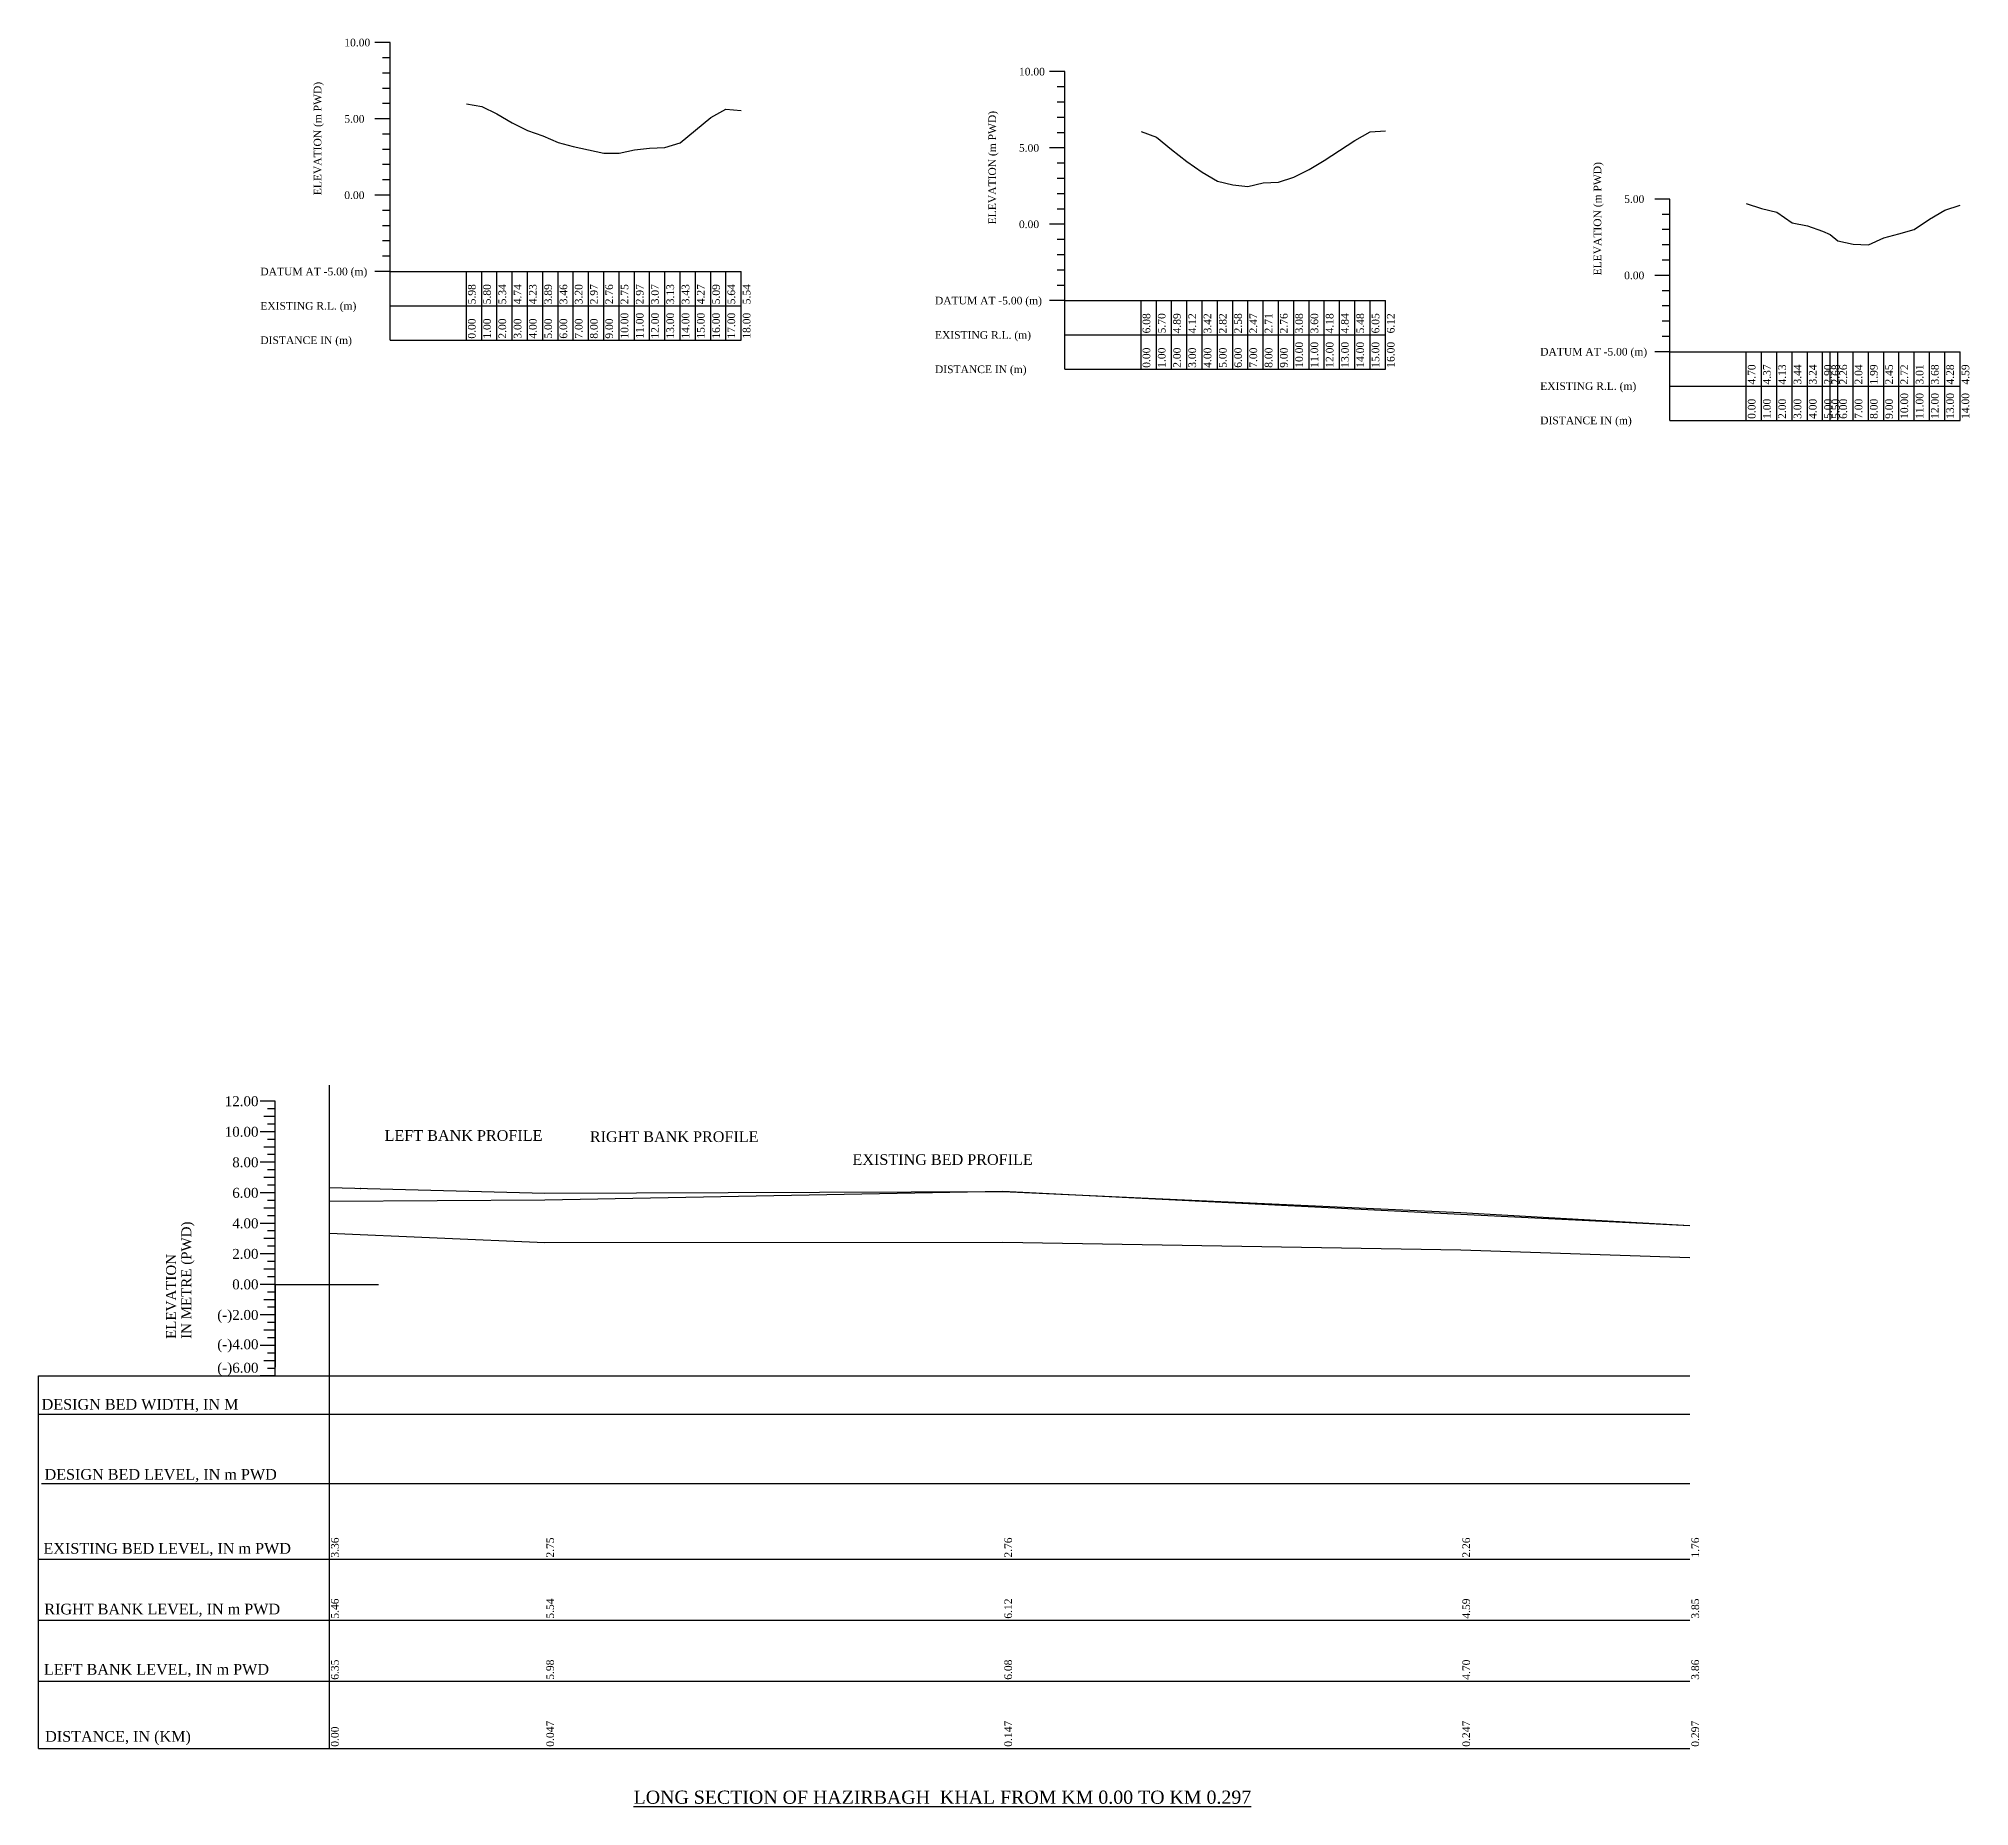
# Model space of a CAD drawing. Header units: metres. Extents: x -148477 to 168932, y -55673 to -2736.
# Drawn here: x -17867.8 to -17741.3, y -15481.6 to -15365.8 of the extents above; entities that cross this region are included whole.
import ezdxf
from ezdxf.enums import TextEntityAlignment as Align

# ---------------------------------------------------------------- set-up
doc = ezdxf.new("R2010")
doc.units = ezdxf.units.M
doc.styles.add('liza', font='times.ttf', dxfattribs={"height": 2})
doc.styles.get("Standard").update_dxf_attribs({"font": 'times.ttf'})

msp = doc.modelspace()

# ---------------------------------------------------------------- texts
at = {"color": 0, "lineweight": 30}
for s, p in [('12.00', (-17853.3814, -15435.7075)), ('10.00', (-17853.3814, -15437.7075)), ('8.00', (-17853.3814, -15439.7075)), ('6.00', (-17853.3814, -15441.7075)), ('4.00', (-17853.3814, -15443.7075)), ('2.00', (-17853.3814, -15445.7075)), ('0.00', (-17853.3814, -15447.7075)), ('(-)2.00', (-17853.3814, -15449.7075)), ('(-)4.00', (-17853.3814, -15451.6325)), ('(-)6.00', (-17853.3814, -15453.1669))]:
    msp.add_text(s, height=0.65, dxfattribs=at).set_placement(p, align=Align.RIGHT)
for s, p in [('IN METRE (PWD)', (-17857.7814, -15450.9525)), ('ELEVATION', (-17858.7814, -15450.9525))]:
    msp.add_text(s, height=0.65, rotation=90, dxfattribs=at).set_placement(p)
at = {"color": 6, "linetype": 'Continuous', "lineweight": -3, "ltscale": 0.5, "char_height": 0.5, "attachment_point": 1, "style": 'liza'}
for s, insert, width in [('10.00', (-17847.7614, -15365.7754), 2), ('10.00', (-17803.5744, -15367.6813), 2), ('5.00', (-17847.7614, -15370.7754), 2), ('5.00', (-17803.5744, -15372.6813), 2), ('0.00', (-17847.7614, -15375.7754), 2), ('5.00', (-17763.9359, -15376.0316), 2), ('0.00', (-17803.5744, -15377.6813), 2), ('DATUM AT -5.00 (m)', (-17853.2614, -15380.7754), 7.5), ('0.00', (-17763.9359, -15381.0316), 2), ('EXISTING R.L. (m)', (-17853.2614, -15383.0254), 7.5), ('DATUM AT -5.00 (m)', (-17809.0744, -15382.6813), 7.5), ('DISTANCE IN (m)', (-17853.2614, -15385.2754), 7.5), ('EXISTING R.L. (m)', (-17809.0744, -15384.9313), 7.5), ('DISTANCE IN (m)', (-17809.0744, -15387.1813), 7.5), ('DATUM AT -5.00 (m)', (-17769.4359, -15386.0316), 7.5), ('EXISTING R.L. (m)', (-17769.4359, -15388.2816), 7.5), ('DISTANCE IN (m)', (-17769.4359, -15390.5316), 7.5)]:
    msp.add_mtext(s, dxfattribs=dict(at, insert=insert, width=width))
at = {"color": 6, "linetype": 'Continuous', "lineweight": -3, "ltscale": 0.5, "char_height": 0.5, "attachment_point": 1, "rotation": 90, "style": 'liza'}
for s, insert, width in [('ELEVATION (m PWD)', (-17849.7614, -15376.0254), 10), ('ELEVATION (m PWD)', (-17805.5744, -15377.9313), 10), ('ELEVATION (m PWD)', (-17765.9359, -15381.2816), 10), ('5.98', (-17839.6614, -15383.1754), 2.15), ('5.80', (-17838.6614, -15383.1754), 2.15), ('5.34', (-17837.6614, -15383.1754), 2.15), ('4.74', (-17836.6614, -15383.1754), 2.15), ('4.23', (-17835.6614, -15383.1754), 2.15), ('3.89', (-17834.6614, -15383.1754), 2.15), ('3.46', (-17833.6614, -15383.1754), 2.15), ('3.20', (-17832.6614, -15383.1754), 2.15), ('2.97', (-17831.6614, -15383.1754), 2.15), ('2.76', (-17830.6614, -15383.1754), 2.15), ('2.75', (-17829.6614, -15383.1754), 2.15), ('2.97', (-17828.6614, -15383.1754), 2.15), ('3.07', (-17827.6614, -15383.1754), 2.15), ('3.13', (-17826.6614, -15383.1754), 2.15), ('3.43', (-17825.6614, -15383.1754), 2.15), ('4.27', (-17824.6614, -15383.1754), 2.15), ('5.09', (-17823.6614, -15383.1754), 2.15), ('5.64', (-17822.6614, -15383.1754), 2.15), ('5.54', (-17821.6614, -15383.1754), 2.15), ('0.00', (-17839.6614, -15385.4254), 2.15), ('1.00', (-17838.6614, -15385.4254), 2.15), ('2.00', (-17837.6614, -15385.4254), 2.15), ('3.00', (-17836.6614, -15385.4254), 2.15), ('4.00', (-17835.6614, -15385.4254), 2.15), ('5.00', (-17834.6614, -15385.4254), 2.15), ('6.00', (-17833.6614, -15385.4254), 2.15), ('7.00', (-17832.6614, -15385.4254), 2.15), ('8.00', (-17831.6614, -15385.4254), 2.15), ('9.00', (-17830.6614, -15385.4254), 2.15), ('10.00', (-17829.6614, -15385.4254), 2.15), ('11.00', (-17828.6614, -15385.4254), 2.15), ('12.00', (-17827.6614, -15385.4254), 2.15), ('13.00', (-17826.6614, -15385.4254), 2.15), ('14.00', (-17825.6614, -15385.4254), 2.15), ('15.00', (-17824.6614, -15385.4254), 2.15), ('16.00', (-17823.6614, -15385.4254), 2.15), ('17.00', (-17822.6614, -15385.4254), 2.15), ('18.00', (-17821.6614, -15385.4254), 2.15), ('6.08', (-17795.4744, -15385.0813), 2.15), ('5.70', (-17794.4744, -15385.0813), 2.15), ('4.89', (-17793.4744, -15385.0813), 2.15), ('4.12', (-17792.4744, -15385.0813), 2.15), ('3.42', (-17791.4744, -15385.0813), 2.15), ('2.82', (-17790.4744, -15385.0813), 2.15), ('2.58', (-17789.4744, -15385.0813), 2.15), ('2.47', (-17788.4744, -15385.0813), 2.15), ('2.71', (-17787.4744, -15385.0813), 2.15), ('2.76', (-17786.4744, -15385.0813), 2.15), ('3.08', (-17785.4744, -15385.0813), 2.15), ('3.60', (-17784.4744, -15385.0813), 2.15), ('4.18', (-17783.4744, -15385.0813), 2.15), ('4.84', (-17782.4744, -15385.0813), 2.15), ('5.48', (-17781.4744, -15385.0813), 2.15), ('6.05', (-17780.4744, -15385.0813), 2.15), ('6.12', (-17779.4744, -15385.0813), 2.15), ('10.00', (-17785.4744, -15387.3313), 2.15), ('11.00', (-17784.4744, -15387.3313), 2.15), ('12.00', (-17783.4744, -15387.3313), 2.15), ('13.00', (-17782.4744, -15387.3313), 2.15), ('14.00', (-17781.4744, -15387.3313), 2.15), ('15.00', (-17780.4744, -15387.3313), 2.15), ('16.00', (-17779.4744, -15387.3313), 2.15), ('0.00', (-17795.4744, -15387.3313), 2.15), ('1.00', (-17794.4744, -15387.3313), 2.15), ('2.00', (-17793.4744, -15387.3313), 2.15), ('3.00', (-17792.4744, -15387.3313), 2.15), ('4.00', (-17791.4744, -15387.3313), 2.15), ('5.00', (-17790.4744, -15387.3313), 2.15), ('6.00', (-17789.4744, -15387.3313), 2.15), ('7.00', (-17788.4744, -15387.3313), 2.15), ('8.00', (-17787.4744, -15387.3313), 2.15), ('9.00', (-17786.4744, -15387.3313), 2.15), ('4.70', (-17755.8359, -15388.4316), 2.15), ('4.37', (-17754.8359, -15388.4316), 2.15), ('4.13', (-17753.8359, -15388.4316), 2.15), ('3.44', (-17752.8359, -15388.4316), 2.15), ('3.24', (-17751.8359, -15388.4316), 2.15), ('2.90', (-17750.8359, -15388.4316), 2.15), ('2.68', (-17750.3359, -15388.4316), 2.15), ('2.26', (-17749.8359, -15388.4316), 2.15), ('2.04', (-17748.8359, -15388.4316), 2.15), ('1.99', (-17747.8359, -15388.4316), 2.15), ('2.45', (-17746.8359, -15388.4316), 2.15), ('2.72', (-17745.8359, -15388.4316), 2.15), ('3.01', (-17744.8359, -15388.4316), 2.15), ('3.68', (-17743.8359, -15388.4316), 2.15), ('4.28', (-17742.8359, -15388.4316), 2.15), ('4.59', (-17741.8359, -15388.4316), 2.15), ('0.00', (-17755.8359, -15390.6816), 2.15), ('1.00', (-17754.8359, -15390.6816), 2.15), ('2.00', (-17753.8359, -15390.6816), 2.15), ('3.00', (-17752.8359, -15390.6816), 2.15), ('4.00', (-17751.8359, -15390.6816), 2.15), ('5.00', (-17750.8359, -15390.6816), 2.15), ('5.50', (-17750.3359, -15390.6816), 2.15), ('6.00', (-17749.8359, -15390.6816), 2.15), ('7.00', (-17748.8359, -15390.6816), 2.15), ('8.00', (-17747.8359, -15390.6816), 2.15), ('9.00', (-17746.8359, -15390.6816), 2.15), ('10.00', (-17745.8359, -15390.6816), 2.15), ('11.00', (-17744.8359, -15390.6816), 2.15), ('12.00', (-17743.8359, -15390.6816), 2.15), ('13.00', (-17742.8359, -15390.6816), 2.15), ('14.00', (-17741.8359, -15390.6816), 2.15), ('3.36', (-17848.63, -15465.2825), 2.15), ('2.75', (-17834.53, -15465.2825), 2.15), ('2.76', (-17804.53, -15465.2825), 2.15), ('2.26', (-17774.53, -15465.2825), 2.15), ('1.76', (-17759.53, -15465.2825), 2.15), ('5.46', (-17848.63, -15469.2825), 2.15), ('5.54', (-17834.53, -15469.2825), 2.15), ('6.12', (-17804.53, -15469.2825), 2.15), ('4.59', (-17774.53, -15469.2825), 2.15), ('3.85', (-17759.53, -15469.2825), 2.15), ('6.35', (-17848.63, -15473.2825), 2.15), ('5.98', (-17834.53, -15473.2825), 2.15), ('6.08', (-17804.53, -15473.2825), 2.15), ('4.70', (-17774.53, -15473.2825), 2.15), ('3.86', (-17759.53, -15473.2825), 2.15), ('0.00', (-17848.63, -15477.67), 2.15), ('0.047', (-17834.53, -15477.67), 2.15), ('0.147', (-17804.53, -15477.67), 2.15), ('0.247', (-17774.53, -15477.67), 2.15), ('0.297', (-17759.53, -15477.67), 2.15)]:
    msp.add_mtext(s, dxfattribs=dict(at, insert=insert, width=width))
at = {"color": 6, "lineweight": 30, "insert": (-17845.1208, -15437.2769), "char_height": 0.7, "attachment_point": 1}
msp.add_mtext('LEFT BANK PROFILE', dxfattribs=at)
at = {"color": 3, "lineweight": 30, "insert": (-17831.6747, -15437.3544), "char_height": 0.7, "attachment_point": 1}
msp.add_mtext('RIGHT BANK PROFILE', dxfattribs=at)
at = {"color": 4, "lineweight": 30, "insert": (-17814.4769, -15438.8527), "char_height": 0.7, "attachment_point": 1}
msp.add_mtext('EXISTING BED PROFILE', dxfattribs=at)
at = {"color": 0, "lineweight": 30, "char_height": 0.7, "attachment_point": 1}
for s, insert in [('DESIGN BED WIDTH, IN M', (-17867.5835, -15454.8884)), ('DESIGN BED LEVEL, IN m PWD', (-17867.3929, -15459.4768)), ('EXISTING BED LEVEL, IN m PWD', (-17867.4636, -15464.3254)), ('RIGHT BANK LEVEL, IN m PWD', (-17867.4087, -15468.3004)), ('LEFT BANK LEVEL, IN m PWD', (-17867.4315, -15472.2501)), ('DISTANCE, IN (KM)', (-17867.3532, -15476.6432))]:
    msp.add_mtext(s, dxfattribs=dict(at, insert=insert))
at = {"color": 0, "linetype": 'ByBlock', "lineweight": 30, "insert": (-17828.8123, -15480.5449), "char_height": 0.861585, "width": 43.932388, "attachment_point": 1}
msp.add_mtext('\\pi-861.6,l861.6,t3.705e+004;{\\LLONG SECTION OF HAZIRBAGH  KHAL FROM KM 0.00 TO KM 0.297}', dxfattribs=at)

# ---------------------------------------------------------------- linework, layer by layer
at = {"color": 6, "linetype": 'Continuous', "lineweight": -3, "ltscale": 0.5}
for p, q in [((-17844.7614, -15366.0254), (-17845.7614, -15366.0254)), ((-17844.7614, -15385.5254), (-17844.7614, -15366.0254)), ((-17844.7614, -15367.0254), (-17845.2614, -15367.0254)), ((-17844.7614, -15368.0254), (-17845.2614, -15368.0254)), ((-17800.5744, -15367.9313), (-17801.5744, -15367.9313)), ((-17800.5744, -15387.4313), (-17800.5744, -15367.9313)), ((-17844.7614, -15369.0254), (-17845.2614, -15369.0254)), ((-17800.5744, -15368.9313), (-17801.0744, -15368.9313)), ((-17844.7614, -15370.0254), (-17845.2614, -15370.0254)), ((-17800.5744, -15369.9313), (-17801.0744, -15369.9313)), ((-17844.7614, -15371.0254), (-17845.7614, -15371.0254)), ((-17800.5744, -15370.9313), (-17801.0744, -15370.9313)), ((-17800.5744, -15371.9313), (-17801.0744, -15371.9313)), ((-17844.7614, -15372.0254), (-17845.2614, -15372.0254)), ((-17844.7614, -15373.0254), (-17845.2614, -15373.0254)), ((-17800.5744, -15372.9313), (-17801.5744, -15372.9313)), ((-17844.7614, -15374.0254), (-17845.2614, -15374.0254)), ((-17800.5744, -15373.9313), (-17801.0744, -15373.9313)), ((-17844.7614, -15375.0254), (-17845.2614, -15375.0254)), ((-17800.5744, -15374.9313), (-17801.0744, -15374.9313)), ((-17844.7614, -15376.0254), (-17845.7614, -15376.0254)), ((-17844.7614, -15377.0254), (-17845.2614, -15377.0254)), ((-17800.5744, -15375.9313), (-17801.0744, -15375.9313)), ((-17800.5744, -15376.9313), (-17801.0744, -15376.9313)), ((-17760.9359, -15376.2816), (-17761.9359, -15376.2816)), ((-17760.9359, -15390.7816), (-17760.9359, -15376.2816)), ((-17844.7614, -15378.0254), (-17845.2614, -15378.0254)), ((-17800.5744, -15377.9313), (-17801.5744, -15377.9313)), ((-17760.9359, -15377.2816), (-17761.4359, -15377.2816)), ((-17760.9359, -15378.2816), (-17761.4359, -15378.2816)), ((-17844.7614, -15379.0254), (-17845.2614, -15379.0254)), ((-17800.5744, -15378.9313), (-17801.0744, -15378.9313)), ((-17760.9359, -15379.2816), (-17761.4359, -15379.2816)), ((-17844.7614, -15380.0254), (-17845.2614, -15380.0254)), ((-17800.5744, -15379.9313), (-17801.0744, -15379.9313)), ((-17760.9359, -15380.2816), (-17761.4359, -15380.2816)), ((-17844.7614, -15381.0254), (-17845.7614, -15381.0254)), ((-17844.7614, -15381.0254), (-17821.7614, -15381.0254)), ((-17839.7614, -15385.5254), (-17839.7614, -15381.0254)), ((-17838.7614, -15385.5254), (-17838.7614, -15381.0254)), ((-17837.7614, -15385.5254), (-17837.7614, -15381.0254)), ((-17836.7614, -15385.5254), (-17836.7614, -15381.0254)), ((-17835.7614, -15385.5254), (-17835.7614, -15381.0254)), ((-17834.7614, -15385.5254), (-17834.7614, -15381.0254)), ((-17833.7614, -15385.5254), (-17833.7614, -15381.0254)), ((-17832.7614, -15385.5254), (-17832.7614, -15381.0254)), ((-17831.7614, -15385.5254), (-17831.7614, -15381.0254)), ((-17830.7614, -15385.5254), (-17830.7614, -15381.0254)), ((-17829.7614, -15385.5254), (-17829.7614, -15381.0254)), ((-17828.7614, -15385.5254), (-17828.7614, -15381.0254)), ((-17827.7614, -15385.5254), (-17827.7614, -15381.0254)), ((-17826.7614, -15385.5254), (-17826.7614, -15381.0254)), ((-17825.7614, -15385.5254), (-17825.7614, -15381.0254)), ((-17824.7614, -15385.5254), (-17824.7614, -15381.0254)), ((-17823.7614, -15385.5254), (-17823.7614, -15381.0254)), ((-17822.7614, -15385.5254), (-17822.7614, -15381.0254)), ((-17821.7614, -15385.5254), (-17821.7614, -15381.0254)), ((-17800.5744, -15380.9313), (-17801.0744, -15380.9313)), ((-17800.5744, -15381.9313), (-17801.0744, -15381.9313)), ((-17760.9359, -15381.2816), (-17761.9359, -15381.2816)), ((-17844.7614, -15383.2754), (-17821.7614, -15383.2754)), ((-17800.5744, -15382.9313), (-17801.5744, -15382.9313)), ((-17800.5744, -15382.9313), (-17779.5744, -15382.9313)), ((-17795.5744, -15387.4313), (-17795.5744, -15382.9313)), ((-17794.5744, -15387.4313), (-17794.5744, -15382.9313)), ((-17793.5744, -15387.4313), (-17793.5744, -15382.9313)), ((-17792.5744, -15387.4313), (-17792.5744, -15382.9313)), ((-17791.5744, -15387.4313), (-17791.5744, -15382.9313)), ((-17790.5744, -15387.4313), (-17790.5744, -15382.9313)), ((-17789.5744, -15387.4313), (-17789.5744, -15382.9313)), ((-17788.5744, -15387.4313), (-17788.5744, -15382.9313)), ((-17787.5744, -15387.4313), (-17787.5744, -15382.9313)), ((-17786.5744, -15387.4313), (-17786.5744, -15382.9313)), ((-17785.5744, -15387.4313), (-17785.5744, -15382.9313)), ((-17784.5744, -15387.4313), (-17784.5744, -15382.9313)), ((-17783.5744, -15387.4313), (-17783.5744, -15382.9313)), ((-17782.5744, -15387.4313), (-17782.5744, -15382.9313)), ((-17781.5744, -15387.4313), (-17781.5744, -15382.9313)), ((-17780.5744, -15387.4313), (-17780.5744, -15382.9313)), ((-17779.5744, -15387.4313), (-17779.5744, -15382.9313)), ((-17760.9359, -15382.2816), (-17761.4359, -15382.2816)), ((-17760.9359, -15383.2816), (-17761.4359, -15383.2816)), ((-17760.9359, -15384.2816), (-17761.4359, -15384.2816)), ((-17844.7614, -15385.5254), (-17821.7614, -15385.5254)), ((-17800.5744, -15385.1813), (-17779.5744, -15385.1813)), ((-17760.9359, -15385.2816), (-17761.4359, -15385.2816)), ((-17760.9359, -15386.2816), (-17761.9359, -15386.2816)), ((-17760.9359, -15386.2816), (-17741.9359, -15386.2816)), ((-17755.9359, -15390.7816), (-17755.9359, -15386.2816)), ((-17754.9359, -15390.7816), (-17754.9359, -15386.2816)), ((-17753.9359, -15390.7816), (-17753.9359, -15386.2816)), ((-17752.9359, -15390.7816), (-17752.9359, -15386.2816)), ((-17751.9359, -15390.7816), (-17751.9359, -15386.2816)), ((-17750.9359, -15390.7816), (-17750.9359, -15386.2816)), ((-17750.4359, -15390.7816), (-17750.4359, -15386.2816)), ((-17749.9359, -15390.7816), (-17749.9359, -15386.2816)), ((-17748.9359, -15390.7816), (-17748.9359, -15386.2816)), ((-17747.9359, -15390.7816), (-17747.9359, -15386.2816)), ((-17746.9359, -15390.7816), (-17746.9359, -15386.2816)), ((-17745.9359, -15390.7816), (-17745.9359, -15386.2816)), ((-17744.9359, -15390.7816), (-17744.9359, -15386.2816)), ((-17743.9359, -15390.7816), (-17743.9359, -15386.2816)), ((-17742.9359, -15390.7816), (-17742.9359, -15386.2816)), ((-17741.9359, -15390.7816), (-17741.9359, -15386.2816)), ((-17800.5744, -15387.4313), (-17779.5744, -15387.4313)), ((-17760.9359, -15388.5316), (-17741.9359, -15388.5316)), ((-17760.9359, -15390.7816), (-17741.9359, -15390.7816)), ((-17848.73, -15477.77), (-17848.73, -15434.3397)), ((-17852.2814, -15447.3825), (-17845.528, -15447.3825))]:
    msp.add_line(p, q, dxfattribs=at)
at = {"color": 0, "lineweight": 30}
for p, q in [((-17852.2814, -15435.3825), (-17853.2814, -15435.3825)), ((-17852.2814, -15436.3825), (-17853.0314, -15436.3825)), ((-17852.2814, -15435.8825), (-17852.7814, -15435.8825)), ((-17852.2814, -15453.3825), (-17852.2814, -15435.3825)), ((-17852.2814, -15437.3825), (-17853.2814, -15437.3825)), ((-17852.2814, -15437.3825), (-17853.2814, -15437.3825)), ((-17852.2814, -15437.3825), (-17853.2814, -15437.3825)), ((-17852.2814, -15436.8825), (-17852.7814, -15436.8825)), ((-17852.2814, -15438.3825), (-17853.0314, -15438.3825)), ((-17852.2814, -15437.8825), (-17852.7814, -15437.8825)), ((-17852.2814, -15438.8825), (-17852.7814, -15438.8825)), ((-17852.2814, -15439.3825), (-17853.2814, -15439.3825)), ((-17852.2814, -15439.3825), (-17853.2814, -15439.3825)), ((-17852.2814, -15439.8825), (-17852.7814, -15439.8825)), ((-17852.2814, -15439.8825), (-17852.7814, -15439.8825)), ((-17852.2814, -15441.3825), (-17853.2814, -15441.3825)), ((-17852.2814, -15440.3825), (-17853.0314, -15440.3825)), ((-17852.2814, -15440.3825), (-17853.0314, -15440.3825)), ((-17852.2814, -15440.8825), (-17852.7814, -15440.8825)), ((-17852.2814, -15442.3825), (-17853.0314, -15442.3825)), ((-17852.2814, -15441.8825), (-17852.7814, -15441.8825)), ((-17852.2814, -15443.3825), (-17853.2814, -15443.3825)), ((-17852.2814, -15442.8825), (-17852.7814, -15442.8825)), ((-17852.2814, -15443.8825), (-17852.7814, -15443.8825)), ((-17852.2814, -15444.3825), (-17853.0314, -15444.3825)), ((-17852.2814, -15444.8825), (-17852.7814, -15444.8825)), ((-17852.2814, -15445.3825), (-17853.2814, -15445.3825)), ((-17852.2814, -15446.3825), (-17853.0314, -15446.3825)), ((-17852.2814, -15445.8825), (-17852.7814, -15445.8825)), ((-17852.2814, -15447.3825), (-17853.2814, -15447.3825)), ((-17852.2814, -15446.8825), (-17852.7814, -15446.8825)), ((-17852.2814, -15447.8825), (-17852.7814, -15447.8825)), ((-17852.2814, -15448.3825), (-17853.0314, -15448.3825)), ((-17852.2814, -15448.8825), (-17852.7814, -15448.8825)), ((-17852.2814, -15449.3825), (-17853.2814, -15449.3825)), ((-17852.2814, -15450.3825), (-17853.0314, -15450.3825)), ((-17852.2814, -15449.8825), (-17852.7814, -15449.8825)), ((-17852.2814, -15451.3825), (-17853.2814, -15451.3825)), ((-17852.2814, -15450.8825), (-17852.7814, -15450.8825)), ((-17852.2814, -15452.3825), (-17853.0314, -15452.3825)), ((-17852.2814, -15451.8825), (-17852.7814, -15451.8825)), ((-17852.2814, -15452.8825), (-17852.7814, -15452.8825)), ((-17867.7814, -15453.3825), (-17759.63, -15453.3825)), ((-17852.2814, -15453.3825), (-17853.2814, -15453.3825)), ((-17867.7814, -15455.8771), (-17759.63, -15455.8771)), ((-17867.5871, -15460.4297), (-17759.63, -15460.4297)), ((-17867.7814, -15477.7825), (-17759.63, -15477.7825))]:
    msp.add_line(p, q, dxfattribs=at)
at = {"lineweight": 30}
for p, q in [((-17852.2814, -15447.3825), (-17852.2814, -15452.8125)), ((-17867.7814, -15477.7825), (-17867.7814, -15453.3825)), ((-17867.7814, -15465.3825), (-17759.63, -15465.3825)), ((-17867.7814, -15469.3825), (-17759.63, -15469.3825)), ((-17867.7814, -15473.3825), (-17759.63, -15473.3825))]:
    msp.add_line(p, q, dxfattribs=at)
at = {"color": 6, "linetype": 'Continuous', "lineweight": -3, "ltscale": 0.5}
for points in [[(-17839.7614, -15370.0454), (-17838.7614, -15370.2254), (-17837.7614, -15370.6854), (-17836.7614, -15371.2854), (-17835.7614, -15371.7954), (-17834.7614, -15372.1354), (-17833.7614, -15372.5654), (-17832.7614, -15372.8254), (-17831.7614, -15373.0554), (-17830.7614, -15373.2654), (-17829.7614, -15373.2754), (-17828.7614, -15373.0554), (-17827.7614, -15372.9554), (-17826.7614, -15372.8954), (-17825.7614, -15372.5954), (-17824.7614, -15371.7554), (-17823.7614, -15370.9354), (-17822.7614, -15370.3854), (-17821.7614, -15370.4854)], [(-17795.5744, -15371.8533), (-17794.5744, -15372.2333), (-17793.5744, -15373.0433), (-17792.5744, -15373.8133), (-17791.5744, -15374.5133), (-17790.5744, -15375.1133), (-17789.5744, -15375.3533), (-17788.5744, -15375.4633), (-17787.5744, -15375.2233), (-17786.5744, -15375.1733), (-17785.5744, -15374.8533), (-17784.5744, -15374.3333), (-17783.5744, -15373.7533), (-17782.5744, -15373.0933), (-17781.5744, -15372.4533), (-17780.5744, -15371.8833), (-17779.5744, -15371.8133)], [(-17755.9359, -15376.5776), (-17754.9359, -15376.9076), (-17753.9359, -15377.1476), (-17752.9359, -15377.8376), (-17751.9359, -15378.0376), (-17750.9359, -15378.3776), (-17750.4359, -15378.5976), (-17749.9359, -15379.0176), (-17748.9359, -15379.2376), (-17747.9359, -15379.2876), (-17746.9359, -15378.8276), (-17745.9359, -15378.5576), (-17744.9359, -15378.2676), (-17743.9359, -15377.5976), (-17742.9359, -15376.9976), (-17741.9359, -15376.6876)], [(-17848.73, -15441.0315), (-17834.63, -15441.4025), (-17804.63, -15441.3045), (-17774.63, -15442.6785), (-17759.63, -15443.5205)]]:
    msp.add_lwpolyline(points, dxfattribs=at)
at = {"color": 6, "lineweight": 30}
msp.add_lwpolyline([(-17845.1856, -15437.6531, 0, 0, 0), (-17845.8907, -15437.6527, 0, 0, 0), (-17846.445, -15440.0024, 0.2996, 0, 0), (-17846.7218, -15441.0844, 0, 0, 0)], format="xyseb", dxfattribs=at)
at = {"color": 3, "lineweight": 30}
msp.add_lwpolyline([(-17831.7976, -15437.6938, 0, 0, 0), (-17832.9538, -15437.7, 0, 0, 0), (-17833.5734, -15440.6912, 0.2996, 0, 0), (-17833.8025, -15441.8266, 0, 0, 0)], format="xyseb", dxfattribs=at)
at = {"color": 4, "lineweight": 30}
msp.add_lwpolyline([(-17814.6085, -15439.268, 0, 0, 0), (-17815.4804, -15439.2488, 0, 0, 0), (-17816.456, -15443.3785, 0.2996, 0, 0), (-17816.7495, -15444.6278, 0, 0, 0)], format="xyseb", dxfattribs=at)
at = {"color": 3, "linetype": 'Continuous', "lineweight": -3, "ltscale": 0.5}
msp.add_lwpolyline([(-17848.73, -15441.9215), (-17834.63, -15441.8425), (-17804.63, -15441.2645), (-17774.63, -15442.7885), (-17759.63, -15443.5305)], dxfattribs=at)
at = {"color": 0, "lineweight": 30}
msp.add_lwpolyline([(-17857.2814, -15451.0825, 0, 0, 0), (-17857.2814, -15443.3359, 0.2767, 0, 0), (-17857.2814, -15442.7825, 0, 0, 0)], format="xyseb", dxfattribs=at)
at = {"color": 5, "linetype": 'Continuous', "lineweight": -3, "ltscale": 0.5}
msp.add_lwpolyline([(-17848.73, -15444.0215), (-17834.63, -15444.6325), (-17804.63, -15444.6245), (-17774.63, -15445.1185), (-17759.63, -15445.6205)], dxfattribs=at)

msp.set_redraw_order([(e.dxf.handle, doc.entitydb.next_handle()) for e in msp.query("TEXT MTEXT ATTDEF DIMENSION ARC_DIMENSION")])  # texts and dimensions are drawn at this point

doc.saveas('drawing.dxf')
